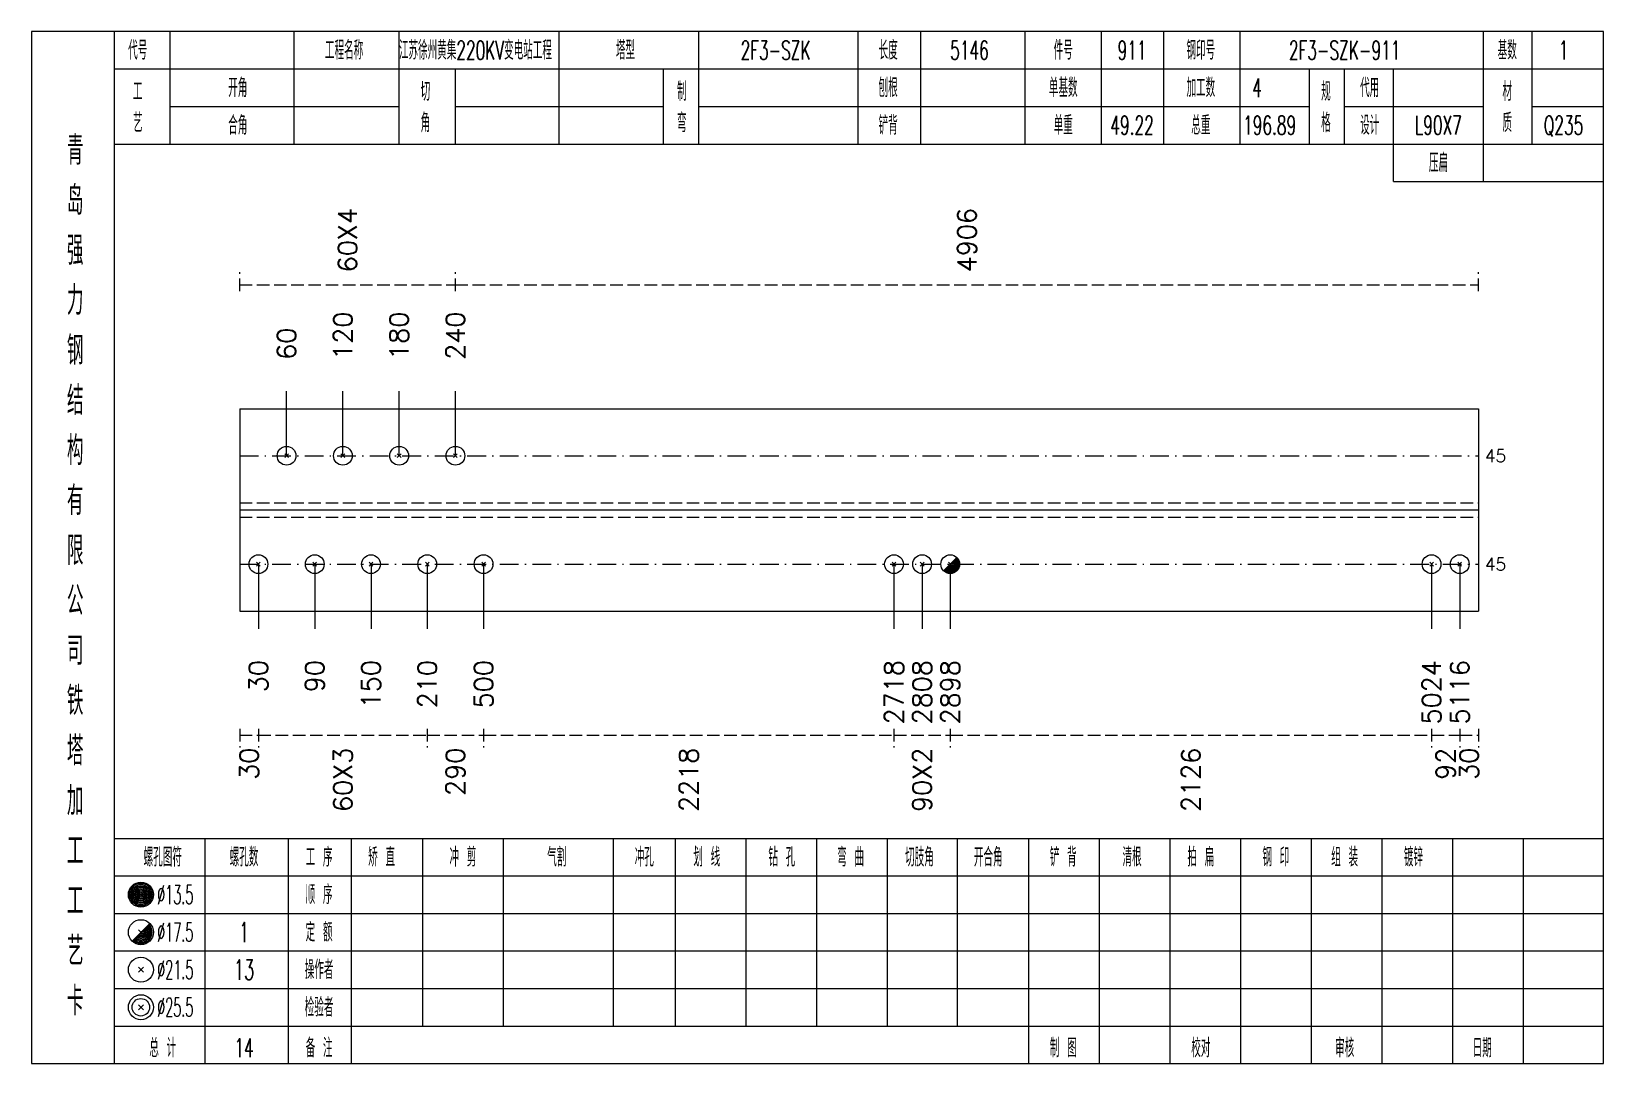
# Model space of a CAD drawing. Extents: x 0 to 4623, y -1159 to 4890.
# Drawn here: x 1557 to 1808.4, y 900 to 1065 of the extents above; entities that cross this region are included whole.
import ezdxf
from ezdxf.enums import TextEntityAlignment as Align

# ---------------------------------------------------------------- set-up
doc = ezdxf.new("R2010")
doc.units = 0
doc.header["$MEASUREMENT"] = 0
doc.linetypes.add('一点画线', pattern=[5.2, 3, -1, 0.2, -1])
doc.linetypes.add('虚线', pattern=[2.75, 2, -0.75])
doc.layers.get('0').update_dxf_attribs({"linetype": 'CONTINUOUS', "lineweight": 25})
for name, color, linetype, lineweight in [('1', 7, 'CONTINUOUS', 25), ('4', 7, 'CONTINUOUS', 25), ('5', 7, 'CONTINUOUS', 25)]:
    doc.layers.add(name, color=color, linetype=linetype, lineweight=lineweight)
doc.styles.get("Standard").update_dxf_attribs({"font": 'simplex.shx', "width": 0.7, "height": 3, "bigfont": 'gbhzfs.shx'})

msp = doc.modelspace()

# ---------------------------------------------------------------- texts
at = {"color": 8, "linetype": 'Continuous', "lineweight": 9}
for s, p in [('60X4', (1607.55, 1026.5)), ('4906', (1706.6, 1026.5))]:
    msp.add_text(s, height=3, rotation=90, dxfattribs=at).set_placement(p, align=Align.MIDDLE_LEFT)
at = {"color": 7, "linetype": 'Continuous', "lineweight": 13}
for s, p in [('120', (1606.8, 1012.5)), ('180', (1615.8, 1012.5)), ('240', (1624.8, 1012.5)), ('60', (1597.8, 1012.5))]:
    msp.add_text(s, height=3, rotation=90, dxfattribs=at).set_placement(p, align=Align.MIDDLE_LEFT)
for p in [(1789.4, 997.167), (1789.4, 979.833)]:
    msp.add_text('45', height=2, dxfattribs=at).set_placement(p, align=Align.MIDDLE_LEFT)
at = {"color": 8, "linetype": 'Continuous', "lineweight": 9}
for s, p in [('30', (1591.8, 950.5)), ('60X3', (1606.8, 950.5)), ('290', (1624.8, 950.5)), ('2218', (1662.116, 950.5)), ('90X2', (1699.432, 950.5)), ('2126', (1742.416, 950.5)), ('92', (1783.15, 950.5)), ('30', (1786.9, 950.5))]:
    msp.add_text(s, height=3, rotation=90, dxfattribs=at).set_placement(p, align=Align.MIDDLE_RIGHT)
at = {"layer": '1', "color": 7, "linetype": 'Continuous', "lineweight": 13}
for s, p in [('30', (1593.3, 964.5)), ('90', (1602.3, 964.5)), ('150', (1611.3, 964.5)), ('210', (1620.3, 964.5)), ('500', (1629.3, 964.5)), ('2718', (1694.932, 964.5)), ('2808', (1699.432, 964.5)), ('2898', (1703.932, 964.5)), ('5024', (1780.9, 964.5)), ('5116', (1785.4, 964.5))]:
    msp.add_text(s, height=3, rotation=90, dxfattribs=at).set_placement(p, align=Align.MIDDLE_RIGHT)
at = {"layer": '4', "color": 1, "linetype": 'Continuous', "lineweight": 13}
for s, height, width, p in [('代号', 3, 0.6, (1574, 1062)), ('工程名称', 3, 0.6, (1607, 1062)), ('江苏徐州黄集220KV变电站工程', 3, 0.6, (1628, 1062)), ('塔型', 3, 0.6, (1652, 1062)), ('2F3-SZK', 3, 0.6, (1676, 1062)), ('长度', 3, 0.6, (1694, 1062)), ('5146', 3, 0.6, (1707, 1062)), ('件号', 3, 0.6, (1722, 1062)), ('911', 3, 0.6, (1733, 1062)), ('钢印号', 3, 0.6, (1744, 1062)), ('2F3-SZK-911', 3, 0.6, (1767, 1062)), ('基数', 3, 0.6, (1793, 1062)), ('1', 3, 0.6, (1802, 1062)), ('工', 3, 0.6, (1574, 1055.4)), ('开角', 3, 0.6, (1590, 1056)), ('切', 3, 0.6, (1620, 1055.4)), ('制', 3, 0.6, (1661, 1055.4)), ('刨根', 3, 0.6, (1694, 1056)), ('单基数', 3, 0.6, (1722, 1056)), ('加工数', 3, 0.6, (1744, 1056)), ('4', 3, 0.6, (1753, 1056)), ('规', 3, 0.6, (1764, 1055.4)), ('代用', 3, 0.6, (1771, 1056)), ('材', 3, 0.6, (1793, 1055.4)), ('艺', 3, 0.6, (1574, 1050.4)), ('合角', 3, 0.6, (1590, 1050)), ('角', 3, 0.6, (1620, 1050.4)), ('弯', 3, 0.6, (1661, 1050.4)), ('铲背', 3, 0.6, (1694, 1050)), ('单重', 3, 0.6, (1722, 1050)), ('49.22', 3, 0.6, (1733, 1050)), ('总重', 3, 0.6, (1744, 1050)), ('196.89', 3, 0.6, (1755, 1050)), ('格', 3, 0.6, (1764, 1050.4)), ('设计', 3, 0.6, (1771, 1050)), ('L90X7', 3, 0.6, (1782, 1050)), ('质', 3, 0.6, (1793, 1050.4)), ('Q235', 3, 0.6, (1802, 1050)), ('青', 4.6, 0.8, (1564, 1046)), ('压扁', 3, 0.6, (1782, 1044)), ('岛', 4.6, 0.8, (1564, 1038)), ('强', 4.6, 0.8, (1564, 1030)), ('力', 4.6, 0.8, (1564, 1022)), ('钢', 4.6, 0.8, (1564, 1014)), ('结', 4.6, 0.8, (1564, 1006)), ('构', 4.6, 0.8, (1564, 998)), ('有', 4.6, 0.8, (1564, 990)), ('限', 4.6, 0.8, (1564, 982)), ('公', 4.6, 0.8, (1564, 974)), ('司', 4.6, 0.8, (1564, 966)), ('铁', 4.6, 0.8, (1564, 958)), ('塔', 4.6, 0.8, (1564, 950)), ('加', 4.6, 0.8, (1564, 942)), ('工', 4.6, 0.8, (1564, 934)), ('螺孔图符', 3, 0.6, (1578, 933)), ('螺孔数', 3, 0.6, (1591, 933)), ('工 序', 3, 0.6, (1603, 933)), ('矫 直', 3, 0.6, (1613, 933)), ('冲 剪', 3, 0.6, (1626, 933)), ('气割', 3, 0.6, (1641, 933)), ('冲孔', 3, 0.6, (1655, 933)), ('划 线', 3, 0.6, (1665, 933)), ('钻 孔', 3, 0.6, (1677, 933)), ('弯 曲', 3, 0.6, (1688, 933)), ('切肢角', 3, 0.6, (1699, 933)), ('开合角', 3, 0.6, (1710, 933)), ('铲 背', 3, 0.6, (1722, 933)), ('清根', 3, 0.6, (1733, 933)), ('拍 扁', 3, 0.6, (1744, 933)), ('钢 印', 3, 0.6, (1756, 933)), ('组 装', 3, 0.6, (1767, 933)), ('镀锌', 3, 0.6, (1778, 933)), ('工', 4.6, 0.8, (1564, 926)), ('%%C13.5', 3, 0.5, (1580, 927)), ('顺 序', 3, 0.6, (1603, 927)), ('定 额', 3, 0.6, (1603, 921)), ('艺', 4.6, 0.8, (1564, 918)), ('%%C17.5', 3, 0.5, (1580, 921)), ('1', 3.2, 0.6, (1591, 921)), ('%%C21.5', 3, 0.5, (1580, 915)), ('13', 3.2, 0.6, (1591, 915)), ('操作者', 3, 0.6, (1603, 915)), ('卡', 4.6, 0.8, (1564, 910)), ('%%C25.5', 3, 0.5, (1580, 909)), ('检验者', 3, 0.6, (1603, 909)), ('总 计', 3, 0.6, (1578, 902.5)), ('14', 3, 0.6, (1591, 902.5)), ('备 注', 3, 0.6, (1603, 902.5)), ('制 图', 3, 0.6, (1722, 902.5)), ('校对', 3, 0.6, (1744, 902.5)), ('审核', 3, 0.6, (1767, 902.5)), ('日期', 3, 0.6, (1789, 902.5))]:
    msp.add_text(s, height=height, dxfattribs=dict(at, width=width)).set_placement(p, align=Align.MIDDLE_CENTER)

# ---------------------------------------------------------------- blocks, each defined once
blk = doc.blocks.new('孔21.5')
at = {"layer": '5', "color": 7, "linetype": 'Continuous', "lineweight": 13}
for p, q in [((-0.2, -0.2), (0.2, 0.2)), ((-0.2, 0.2), (0.2, -0.2))]:
    blk.add_line(p, q, dxfattribs=at)
blk.add_circle((0, 0), 1, dxfattribs=at)
blk = doc.blocks.new('孔17.5')
at = {"layer": '5', "color": 7, "linetype": 'Continuous', "lineweight": 13}
for p, q in [((-0.707, -0.707), (0.707, 0.707)), ((-0.2, 0.2), (0.2, -0.2))]:
    blk.add_line(p, q, dxfattribs=at)
blk.add_circle((0, 0), 1, dxfattribs=at)
for radius in [0.9, 0.8, 0.7, 0.6, 0.5, 0.4, 0.3, 0.2, 0.1]:
    blk.add_arc((0, 0), radius, 225, 45, dxfattribs=at)

# ---------------------------------------------------------------- linework, layer by layer
at = {"color": 8, "linetype": '虚线', "lineweight": 9}
for p, q in [((1590.3, 1023.5), (1590.3, 1026.5)), ((1624.8, 1023.5), (1624.8, 1026.5)), ((1624.8, 1023.5), (1624.8, 1026.5)), ((1788.4, 1023.5), (1788.4, 1026.5)), ((1590.3, 1024.5), (1624.8, 1024.5)), ((1624.8, 1024.5), (1788.4, 1024.5)), ((1590.3, 953.5), (1590.3, 950.5)), ((1593.3, 953.5), (1593.3, 950.5)), ((1593.3, 953.5), (1593.3, 950.5)), ((1620.3, 953.5), (1620.3, 950.5)), ((1620.3, 953.5), (1620.3, 950.5)), ((1629.3, 953.5), (1629.3, 950.5)), ((1629.3, 953.5), (1629.3, 950.5)), ((1694.932, 953.5), (1694.932, 950.5)), ((1694.932, 953.5), (1694.932, 950.5)), ((1703.932, 953.5), (1703.932, 950.5)), ((1703.932, 953.5), (1703.932, 950.5)), ((1780.9, 953.5), (1780.9, 950.5)), ((1780.9, 953.5), (1780.9, 950.5)), ((1785.4, 953.5), (1785.4, 950.5)), ((1785.4, 953.5), (1785.4, 950.5)), ((1788.4, 953.5), (1788.4, 950.5)), ((1590.3, 952.5), (1593.3, 952.5)), ((1593.3, 952.5), (1620.3, 952.5)), ((1620.3, 952.5), (1629.3, 952.5)), ((1629.3, 952.5), (1694.932, 952.5)), ((1694.932, 952.5), (1703.932, 952.5)), ((1703.932, 952.5), (1780.9, 952.5)), ((1780.9, 952.5), (1785.4, 952.5)), ((1785.4, 952.5), (1788.4, 952.5))]:
    msp.add_line(p, q, dxfattribs=at)
at = {"color": 7, "linetype": 'Continuous', "lineweight": 13}
for p, q in [((1597.8, 997.167), (1597.8, 1007.5)), ((1606.8, 997.167), (1606.8, 1007.5)), ((1615.8, 997.167), (1615.8, 1007.5)), ((1624.8, 997.167), (1624.8, 1007.5)), ((1593.3, 979.833), (1593.3, 969.5)), ((1602.3, 979.833), (1602.3, 969.5)), ((1611.3, 979.833), (1611.3, 969.5)), ((1620.3, 979.833), (1620.3, 969.5)), ((1629.3, 979.833), (1629.3, 969.5)), ((1694.932, 979.833), (1694.932, 969.5)), ((1699.432, 979.833), (1699.432, 969.5)), ((1703.932, 979.833), (1703.932, 969.5)), ((1780.9, 979.833), (1780.9, 969.5)), ((1785.4, 979.833), (1785.4, 969.5))]:
    msp.add_line(p, q, dxfattribs=at)
at = {"color": 7, "linetype": 'Continuous', "lineweight": 18}
for p, q in [((1590.3, 1004.667), (1590.3, 972.333)), ((1590.3, 1004.667), (1788.4, 1004.667)), ((1788.4, 1004.667), (1788.4, 972.333)), ((1590.3, 988.5), (1788.4, 988.5))]:
    msp.add_line(p, q, dxfattribs=at)
at = {"color": 3, "linetype": '一点画线', "lineweight": 13}
for p, q in [((1590.3, 997.167), (1788.4, 997.167)), ((1590.3, 979.833), (1788.4, 979.833))]:
    msp.add_line(p, q, dxfattribs=at)
at = {"color": 1, "linetype": '虚线', "lineweight": 18}
for p, q in [((1590.3, 989.667), (1788.4, 989.667)), ((1590.3, 987.333), (1788.4, 987.333))]:
    msp.add_line(p, q, dxfattribs=at)
at = {"layer": '1', "color": 7, "linetype": 'Continuous', "lineweight": 18}
msp.add_line((1590.3, 972.333), (1788.4, 972.333), dxfattribs=at)
at = {"layer": '4', "color": 1, "linetype": 'Continuous', "lineweight": 18}
for p, q in [((1570.3, 900), (1570.3, 1065)), ((1579.2, 1047), (1579.2, 1065)), ((1599, 1047), (1599, 1065)), ((1615.8, 1047), (1615.8, 1065)), ((1641.4, 1047), (1641.4, 1065)), ((1663.7, 1047), (1663.7, 1065)), ((1689.2, 1047), (1689.2, 1065)), ((1699.2, 1047), (1699.2, 1065)), ((1715.9, 1047), (1715.9, 1065)), ((1728.1, 1047), (1728.1, 1065)), ((1738.1, 1047), (1738.1, 1065)), ((1750.3, 1047), (1750.3, 1065)), ((1789.2, 1041), (1789.2, 1065)), ((1797, 1047), (1797, 1065)), ((1570.3, 1059), (1808.4, 1059)), ((1624.8, 1047), (1624.8, 1059)), ((1658.1, 1047), (1658.1, 1059)), ((1761.4, 1047), (1761.4, 1059)), ((1767, 1047), (1767, 1059)), ((1774.8, 1041), (1774.8, 1059)), ((1579.2, 1053), (1615.8, 1053)), ((1624.8, 1053), (1658.1, 1053)), ((1663.7, 1053), (1761.4, 1053)), ((1767, 1053), (1789.2, 1053)), ((1797, 1053), (1808.4, 1053)), ((1570.3, 1047), (1808.4, 1047)), ((1774.8, 1041), (1808.4, 1041)), ((1570.3, 936), (1808.4, 936)), ((1584.8, 900), (1584.8, 936)), ((1598.1, 900), (1598.1, 936)), ((1608.2, 900), (1608.2, 936)), ((1619.6, 906), (1619.6, 936)), ((1632.5, 906), (1632.5, 936)), ((1650.1, 906), (1650.1, 936)), ((1660, 906), (1660, 936)), ((1671.3, 906), (1671.3, 936)), ((1682.6, 906), (1682.6, 936)), ((1693.9, 906), (1693.9, 936)), ((1705.1, 906), (1705.1, 936)), ((1716.5, 906), (1716.5, 936)), ((1727.8, 906), (1727.8, 936)), ((1739.1, 906), (1739.1, 936)), ((1750.4, 906), (1750.4, 936)), ((1761.7, 906), (1761.7, 936)), ((1773, 906), (1773, 936)), ((1784.3, 906), (1784.3, 936)), ((1795.6, 906), (1795.6, 936)), ((1570.3, 930), (1808.4, 930)), ((1570.3, 924), (1808.4, 924)), ((1570.3, 918), (1808.4, 918)), ((1570.3, 912), (1808.4, 912)), ((1570.3, 906), (1808.4, 906)), ((1716.5, 900), (1716.5, 906)), ((1727.8, 900), (1727.8, 906)), ((1739.1, 900), (1739.1, 906)), ((1750.4, 900), (1750.4, 906)), ((1761.7, 900), (1761.7, 906)), ((1773, 900), (1773, 906)), ((1784.3, 900), (1784.3, 906)), ((1795.6, 900), (1795.6, 906))]:
    msp.add_line(p, q, dxfattribs=at)
at = {"layer": '4', "color": 7, "linetype": 'Continuous', "lineweight": 13}
for p, q in [((1574.3, 926.8), (1574.7, 927.2)), ((1574.7, 926.8), (1574.3, 927.2)), ((1573.086, 919.586), (1575.914, 922.414)), ((1574.1, 921.4), (1574.9, 920.6)), ((1574.1, 914.6), (1574.9, 915.4)), ((1574.1, 915.4), (1574.9, 914.6)), ((1574.1, 908.6), (1574.9, 909.4)), ((1574.1, 909.4), (1574.9, 908.6))]:
    msp.add_line(p, q, dxfattribs=at)
at = {"layer": '4', "color": 1, "linetype": 'Continuous', "lineweight": 18}
msp.add_lwpolyline([(1557, 1065), (1557, 900), (1808.4, 900), (1808.4, 1065)], close=True, dxfattribs=at)
at = {"layer": '4', "color": 7, "linetype": 'Continuous', "lineweight": 13}
for centre, radius in [((1574.5, 927), 2), ((1574.5, 927), 1.8), ((1574.5, 927), 1.6), ((1574.5, 927), 1.4), ((1574.5, 927), 1.2), ((1574.5, 927), 1), ((1574.5, 927), 0.8), ((1574.5, 927), 0.6), ((1574.5, 927), 0.4), ((1574.5, 927), 0.2), ((1574.5, 921), 2), ((1574.5, 915), 2), ((1574.5, 909), 2), ((1574.5, 909), 1.4)]:
    msp.add_circle(centre, radius, dxfattribs=at)
for radius in [1.8, 1.6, 1.4, 1.2, 1, 0.8, 0.6, 0.4, 0.2]:
    msp.add_arc((1574.5, 921), radius, 225, 45, dxfattribs=at)

# ---------------------------------------------------------------- block references
at = {"color": 7, "linetype": 'Continuous', "lineweight": 13, "xscale": 1.5, "yscale": 1.5, "zscale": 1.5}
for p in [(1597.8, 997.167), (1606.8, 997.167), (1615.8, 997.167), (1624.8, 997.167)]:
    msp.add_blockref('孔21.5', p, dxfattribs=at)
at = {"layer": '1', "color": 7, "linetype": 'Continuous', "lineweight": 13, "xscale": 1.5, "yscale": 1.5, "zscale": 1.5}
for name, p in [('孔21.5', (1593.3, 979.833)), ('孔21.5', (1602.3, 979.833)), ('孔21.5', (1611.3, 979.833)), ('孔21.5', (1620.3, 979.833)), ('孔21.5', (1629.3, 979.833)), ('孔21.5', (1694.932, 979.833)), ('孔21.5', (1699.432, 979.833)), ('孔17.5', (1703.932, 979.833)), ('孔21.5', (1780.9, 979.833)), ('孔21.5', (1785.4, 979.833))]:
    msp.add_blockref(name, p, dxfattribs=at)

msp.set_redraw_order([(e.dxf.handle, doc.entitydb.next_handle()) for e in msp.query("TEXT MTEXT ATTDEF DIMENSION ARC_DIMENSION")])  # texts and dimensions are drawn at this point

doc.saveas('drawing.dxf')
